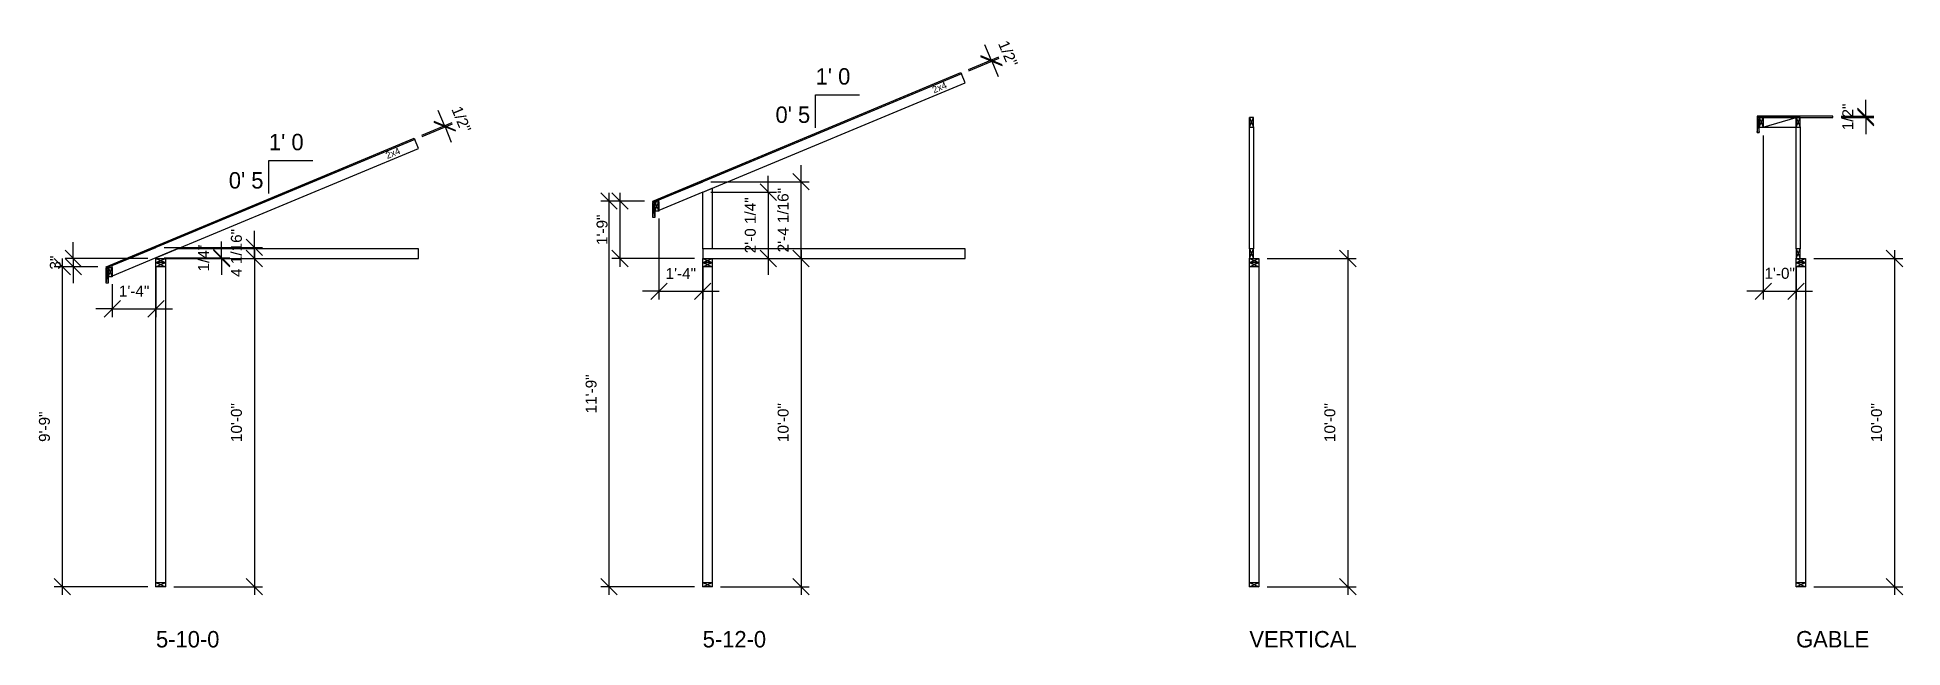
# Model space of a CAD drawing. Header units: inches. Extents: x -1180 to 1932, y 516 to 1352.
# Drawn here: x -1180 to -498, y 883 to 1106 of the extents above; entities that cross this region are included whole.
import ezdxf
from ezdxf.enums import TextEntityAlignment as Align

# ---------------------------------------------------------------- set-up
doc = ezdxf.new("R2010")
doc.units = ezdxf.units.IN
doc.header["$LTSCALE"] = 25
doc.header["$MEASUREMENT"] = 0
doc.header["$PDMODE"] = 34
doc.header["$PDSIZE"] = 0.08
doc.layers.add('2WEXTERIOR', color=190, linetype='Continuous')
doc.styles.add('Plane', font='arial.ttf')
doc.dimstyles.new('Clearspan', dxfattribs={"dimscale": 48, "dimtxt": 0.083333, "dimasz": 0.125, "dimexe": 0.0625, "dimexo": 0.0625, "dimgap": 0.09375, "dimtad": 1, "dimtoh": 1, "dimdec": 4, "dimzin": 3, "dimdsep": 46, "dimlunit": 4, "dimtxsty": 'Standard', "dimblk": 'OBLIQUE', "dimcen": 0.09375, "dimdle": 0.0625, "dimazin": 0, "dimtfac": 1, "dimtdec": 4, "dimtix": 1, "dimtmove": 2, "dimatfit": 3, "dimfxl": 1, "dimfrac": 2, "dimtolj": 1, "dimtzin": 3, "dimarcsym": 0})

msp = doc.modelspace()

# ---------------------------------------------------------------- texts
at = {"layer": '2WEXTERIOR', "color": 7}
for p in [(-895.53594, 1086.66463), (-1095.53594, 1062.66463)]:
    msp.add_text("1' 0", height=6, dxfattribs=at).set_placement(p, align=Align.BOTTOM_LEFT)
for p in [(-851.93978, 1084.53802), (-1051.93978, 1060.53802)]:
    msp.add_text('2x4', height=2.5, rotation=22.6199, dxfattribs=at).set_placement(p, align=Align.BOTTOM_LEFT)
for p in [(-897.53594, 1072.66463), (-1097.53594, 1048.66463)]:
    msp.add_text("0' 5", height=6, dxfattribs=at).set_placement(p, align=Align.BOTTOM_RIGHT)

# ---------------------------------------------------------------- blocks, each defined once
blk = doc.blocks.new('RLPlaneType')
at = {"color": 0}
blk.add_attdef('PLANETYPE', text='', height=6, dxfattribs=at).set_placement((0, 0), align=Align.BOTTOM_LEFT)
at = {"color": 0, "flags": 1}
for tag, p in [('PITCH', (0, -6)), ('PITCH2', (0, -12)), ('OVERHANG', (0, -24)), ('HEEL', (0, -18)), ('FASCIAWIDTH', (0, -30)), ('FASCIATHICKNESS', (0, -36)), ('SUBFASCIAWIDTH', (0, -42)), ('SUBFASCIATHICKNESS', (0, -48)), ('DECKINGTHICKNESS', (0, -54)), ('TOPCHORDWIDTH', (0, -60)), ('CANTILEVER', (0, -72)), ('BUTTCUT', (0, -66)), ('PTOPDIST', (0, -78)), ('PITCH2PEEKHORIZDIST', (0, -84)), ('PITCH2PEEKVERTDIST', (0, -90)), ('ELEVATION', (0, -96)), ('BEARINGWIDTH', (0, -102))]:
    blk.add_attdef(tag, p, '', height=4, dxfattribs=at)
blk = doc.blocks.new('_OBLIQUE')
at = {"color": 0, "linetype": 'ByBlock'}
blk.add_line((-0.5, -0.5), (0.5, 0.5), dxfattribs=at)
blk = doc.blocks.new('*D130')
at = {"layer": '2WEXTERIOR', "color": 0, "lineweight": -2, "transparency": 16777216}
for p, q in [((-930.36, 1024.9), (-897.86, 1024.9)), ((-900.86, 1027.9), (-900.86, 901.9)), ((-930.36, 904.9), (-897.86, 904.9))]:
    blk.add_line(p, q, dxfattribs=at)
at = {"layer": 'Defpoints', "color": 0, "transparency": 16777216}
for p in [(-933.36, 1024.9), (-933.36, 904.9), (-900.86, 904.9)]:
    blk.add_point(p, dxfattribs=at)
at = {"layer": '2WEXTERIOR', "color": 0, "lineweight": -2, "transparency": 16777216, "xscale": 6, "yscale": 6, "zscale": 6}
for p, rotation in [((-900.86, 1024.9), 90), ((-900.86, 904.9), 270)]:
    blk.add_blockref('_OBLIQUE', p, dxfattribs=dict(at, rotation=rotation))
at = {"layer": '2WEXTERIOR', "color": 0, "transparency": 16777216, "insert": (-907.41, 964.9), "char_height": 4, "attachment_point": 5, "rotation": 90, "style": 'Plane'}
blk.add_mtext('\\A1;10\'-0"', dxfattribs=at)
blk = doc.blocks.new('*D131')
at = {"layer": '2WEXTERIOR', "color": 0, "lineweight": -2, "transparency": 16777216}
for p, q in [((-958.11, 1045.88), (-970.11, 1045.88)), ((-967.11, 1021.9), (-967.11, 1048.88)), ((-939.86, 1024.9), (-970.11, 1024.9))]:
    blk.add_line(p, q, dxfattribs=at)
at = {"layer": 'Defpoints', "color": 0, "transparency": 16777216}
for p in [(-967.11, 1045.88), (-955.11, 1045.88), (-936.86, 1024.9)]:
    blk.add_point(p, dxfattribs=at)
at = {"layer": '2WEXTERIOR', "color": 0, "lineweight": -2, "transparency": 16777216, "xscale": 6, "yscale": 6, "zscale": 6}
for p, rotation in [((-967.11, 1045.88), 90), ((-967.11, 1024.9), 270)]:
    blk.add_blockref('_OBLIQUE', p, dxfattribs=dict(at, rotation=rotation))
at = {"layer": '2WEXTERIOR', "color": 0, "transparency": 16777216, "insert": (-973.66, 1035.39), "char_height": 4, "attachment_point": 5, "rotation": 90, "style": 'Plane'}
blk.add_mtext('\\A1;1\'-9"', dxfattribs=at)
blk = doc.blocks.new('*D132')
at = {"layer": '2WEXTERIOR', "color": 0, "lineweight": -2, "transparency": 16777216}
for p, q in [((-958.11, 1045.88), (-974.11, 1045.88)), ((-971.11, 901.9), (-971.11, 1048.88)), ((-939.86, 904.9), (-974.11, 904.9))]:
    blk.add_line(p, q, dxfattribs=at)
at = {"layer": 'Defpoints', "color": 0, "transparency": 16777216}
for p in [(-971.11, 1045.88), (-955.11, 1045.88), (-936.86, 904.9)]:
    blk.add_point(p, dxfattribs=at)
at = {"layer": '2WEXTERIOR', "color": 0, "lineweight": -2, "transparency": 16777216, "xscale": 6, "yscale": 6, "zscale": 6}
for p, rotation in [((-971.11, 1045.88), 90), ((-971.11, 904.9), 270)]:
    blk.add_blockref('_OBLIQUE', p, dxfattribs=dict(at, rotation=rotation))
at = {"layer": '2WEXTERIOR', "color": 0, "transparency": 16777216, "insert": (-977.66, 975.39), "char_height": 4, "attachment_point": 5, "rotation": 90, "style": 'Plane'}
blk.add_mtext('\\A1;11\'-9"', dxfattribs=at)
blk = doc.blocks.new('*D133')
at = {"layer": '2WEXTERIOR', "color": 0, "lineweight": -2, "transparency": 16777216}
for p, q in [((-952.86, 1039.49), (-952.86, 1009.9)), ((-936.86, 1021.9), (-936.86, 1009.9)), ((-952.86, 1012.9), (-958.86, 1012.9)), ((-952.86, 1012.9), (-936.86, 1012.9)), ((-936.86, 1012.9), (-930.86, 1012.9))]:
    blk.add_line(p, q, dxfattribs=at)
at = {"layer": 'Defpoints', "color": 0, "transparency": 16777216}
for p in [(-952.86, 1042.49), (-936.86, 1024.9), (-936.86, 1012.9)]:
    blk.add_point(p, dxfattribs=at)
at = {"layer": '2WEXTERIOR', "color": 0, "lineweight": -2, "transparency": 16777216, "xscale": 6, "yscale": 6, "zscale": 6}
blk.add_blockref('_OBLIQUE', (-952.86, 1012.9), dxfattribs=at)
at = {"layer": '2WEXTERIOR', "color": 0, "lineweight": -2, "transparency": 16777216, "xscale": 6, "yscale": 6, "zscale": 6, "rotation": 180}
blk.add_blockref('_OBLIQUE', (-936.86, 1012.9), dxfattribs=at)
at = {"layer": '2WEXTERIOR', "color": 0, "transparency": 16777216, "insert": (-944.86, 1019.41), "char_height": 4, "attachment_point": 5, "style": 'Plane'}
blk.add_mtext('\\A1;1\'-4"', dxfattribs=at)
blk = doc.blocks.new('*D134')
at = {"layer": '2WEXTERIOR', "color": 0, "lineweight": -2, "transparency": 16777216}
for p, q in [((-912.86, 1049.15), (-912.86, 1055.15)), ((-933.86, 1049.15), (-909.86, 1049.15)), ((-912.86, 1049.15), (-912.86, 1024.9)), ((-933.86, 1024.9), (-909.86, 1024.9)), ((-912.86, 1024.9), (-912.86, 1018.9))]:
    blk.add_line(p, q, dxfattribs=at)
at = {"layer": 'Defpoints', "color": 0, "transparency": 16777216}
for p in [(-936.86, 1049.15), (-936.86, 1024.9), (-912.86, 1024.9)]:
    blk.add_point(p, dxfattribs=at)
at = {"layer": '2WEXTERIOR', "color": 0, "lineweight": -2, "transparency": 16777216, "xscale": 6, "yscale": 6, "zscale": 6}
for p, rotation in [((-912.86, 1049.15), 270), ((-912.86, 1024.9), 90)]:
    blk.add_blockref('_OBLIQUE', p, dxfattribs=dict(at, rotation=rotation))
at = {"layer": '2WEXTERIOR', "color": 0, "transparency": 16777216, "insert": (-919.43, 1037.03), "char_height": 4, "attachment_point": 5, "rotation": 90, "style": 'Plane'}
blk.add_mtext('\\A1;2\'-0 1/4"', dxfattribs=at)
blk = doc.blocks.new('*D135')
at = {"layer": '2WEXTERIOR', "color": 0, "lineweight": -2, "transparency": 16777216}
for p, q in [((-900.86, 1052.95), (-900.86, 1058.95)), ((-933.86, 1052.95), (-897.86, 1052.95)), ((-900.86, 1024.9), (-900.86, 1052.95)), ((-933.86, 1024.9), (-897.86, 1024.9)), ((-900.86, 1024.9), (-900.86, 1018.9))]:
    blk.add_line(p, q, dxfattribs=at)
at = {"layer": 'Defpoints', "color": 0, "transparency": 16777216}
for p in [(-936.86, 1052.95), (-900.86, 1052.95), (-936.86, 1024.9)]:
    blk.add_point(p, dxfattribs=at)
at = {"layer": '2WEXTERIOR', "color": 0, "lineweight": -2, "transparency": 16777216, "xscale": 6, "yscale": 6, "zscale": 6}
for p, rotation in [((-900.86, 1052.95), 270), ((-900.86, 1024.9), 90)]:
    blk.add_blockref('_OBLIQUE', p, dxfattribs=dict(at, rotation=rotation))
at = {"layer": '2WEXTERIOR', "color": 0, "transparency": 16777216, "insert": (-907.43, 1038.92), "char_height": 4, "attachment_point": 5, "rotation": 90, "style": 'Plane'}
blk.add_mtext('\\A1;2\'-4 1/16"', dxfattribs=at)
blk = doc.blocks.new('*D136')
at = {"layer": '2WEXTERIOR', "color": 0, "lineweight": -2, "transparency": 16777216}
for p, q in [((-831.32, 1097.46), (-833.63, 1103)), ((-839.63, 1094), (-828.56, 1098.61)), ((-839.44, 1093.54), (-828.36, 1098.15)), ((-831.32, 1097.46), (-831.13, 1097)), ((-831.13, 1097), (-828.82, 1091.46))]:
    blk.add_line(p, q, dxfattribs=at)
at = {"layer": 'Defpoints', "color": 0, "transparency": 16777216}
for p in [(-842.4, 1092.85), (-842.21, 1092.38), (-831.13, 1097)]:
    blk.add_point(p, dxfattribs=at)
at = {"layer": '2WEXTERIOR', "color": 0, "lineweight": -2, "transparency": 16777216, "xscale": 6, "yscale": 6, "zscale": 6}
for p, rotation in [((-831.32, 1097.46), 292.6198649480505), ((-831.13, 1097), 112.6198649480505)]:
    blk.add_blockref('_OBLIQUE', p, dxfattribs=dict(at, rotation=rotation))
at = {"layer": '2WEXTERIOR', "color": 0, "transparency": 16777216, "insert": (-825.17, 1099.76), "char_height": 4, "attachment_point": 5, "rotation": 292.61986, "style": 'Plane'}
blk.add_mtext('\\A1;1/2"', dxfattribs=at)
blk = doc.blocks.new('*D137')
at = {"layer": '2WEXTERIOR', "color": 0, "lineweight": -2, "transparency": 16777216}
for p, q in [((-1130.36, 1024.9), (-1097.86, 1024.9)), ((-1100.86, 1027.9), (-1100.86, 901.9)), ((-1130.36, 904.9), (-1097.86, 904.9))]:
    blk.add_line(p, q, dxfattribs=at)
at = {"layer": 'Defpoints', "color": 0, "transparency": 16777216}
for p in [(-1133.36, 1024.9), (-1133.36, 904.9), (-1100.86, 904.9)]:
    blk.add_point(p, dxfattribs=at)
at = {"layer": '2WEXTERIOR', "color": 0, "lineweight": -2, "transparency": 16777216, "xscale": 6, "yscale": 6, "zscale": 6}
for p, rotation in [((-1100.86, 1024.9), 90), ((-1100.86, 904.9), 270)]:
    blk.add_blockref('_OBLIQUE', p, dxfattribs=dict(at, rotation=rotation))
at = {"layer": '2WEXTERIOR', "color": 0, "transparency": 16777216, "insert": (-1107.41, 964.9), "char_height": 4, "attachment_point": 5, "rotation": 90, "style": 'Plane'}
blk.add_mtext('\\A1;10\'-0"', dxfattribs=at)
blk = doc.blocks.new('*D138')
at = {"layer": '2WEXTERIOR', "color": 0, "lineweight": -2, "transparency": 16777216}
for p, q in [((-1167.11, 1024.9), (-1167.11, 1030.9)), ((-1139.86, 1024.9), (-1170.11, 1024.9)), ((-1167.11, 1024.9), (-1167.11, 1021.88)), ((-1158.11, 1021.88), (-1170.11, 1021.88)), ((-1167.11, 1021.88), (-1167.11, 1015.88))]:
    blk.add_line(p, q, dxfattribs=at)
at = {"layer": 'Defpoints', "color": 0, "transparency": 16777216}
for p in [(-1136.86, 1024.9), (-1167.11, 1021.88), (-1155.11, 1021.88)]:
    blk.add_point(p, dxfattribs=at)
at = {"layer": '2WEXTERIOR', "color": 0, "lineweight": -2, "transparency": 16777216, "xscale": 6, "yscale": 6, "zscale": 6}
for p, rotation in [((-1167.11, 1024.9), 270), ((-1167.11, 1021.88), 90)]:
    blk.add_blockref('_OBLIQUE', p, dxfattribs=dict(at, rotation=rotation))
at = {"layer": '2WEXTERIOR', "color": 0, "transparency": 16777216, "insert": (-1173.66, 1023.39), "char_height": 4, "attachment_point": 5, "rotation": 90, "style": 'Plane'}
blk.add_mtext('\\A1;3"', dxfattribs=at)
blk = doc.blocks.new('*D139')
at = {"layer": '2WEXTERIOR', "color": 0, "lineweight": -2, "transparency": 16777216}
for p, q in [((-1171.11, 901.9), (-1171.11, 1024.88)), ((-1158.11, 1021.88), (-1174.11, 1021.88)), ((-1139.86, 904.9), (-1174.11, 904.9))]:
    blk.add_line(p, q, dxfattribs=at)
at = {"layer": 'Defpoints', "color": 0, "transparency": 16777216}
for p in [(-1171.11, 1021.88), (-1155.11, 1021.88), (-1136.86, 904.9)]:
    blk.add_point(p, dxfattribs=at)
at = {"layer": '2WEXTERIOR', "color": 0, "lineweight": -2, "transparency": 16777216, "xscale": 6, "yscale": 6, "zscale": 6}
for p, rotation in [((-1171.11, 1021.88), 90), ((-1171.11, 904.9), 270)]:
    blk.add_blockref('_OBLIQUE', p, dxfattribs=dict(at, rotation=rotation))
at = {"layer": '2WEXTERIOR', "color": 0, "transparency": 16777216, "insert": (-1177.66, 963.39), "char_height": 4, "attachment_point": 5, "rotation": 90, "style": 'Plane'}
blk.add_mtext('\\A1;9\'-9"', dxfattribs=at)
blk = doc.blocks.new('*D140')
at = {"layer": '2WEXTERIOR', "color": 0, "lineweight": -2, "transparency": 16777216}
for p, q in [((-1136.86, 1021.9), (-1136.86, 1003.49)), ((-1152.86, 1015.49), (-1152.86, 1003.49)), ((-1152.86, 1006.49), (-1158.86, 1006.49)), ((-1152.86, 1006.49), (-1136.86, 1006.49)), ((-1136.86, 1006.49), (-1130.86, 1006.49))]:
    blk.add_line(p, q, dxfattribs=at)
at = {"layer": 'Defpoints', "color": 0, "transparency": 16777216}
for p in [(-1136.86, 1024.9), (-1152.86, 1018.49), (-1136.86, 1006.49)]:
    blk.add_point(p, dxfattribs=at)
at = {"layer": '2WEXTERIOR', "color": 0, "lineweight": -2, "transparency": 16777216, "xscale": 6, "yscale": 6, "zscale": 6}
blk.add_blockref('_OBLIQUE', (-1152.86, 1006.49), dxfattribs=at)
at = {"layer": '2WEXTERIOR', "color": 0, "lineweight": -2, "transparency": 16777216, "xscale": 6, "yscale": 6, "zscale": 6, "rotation": 180}
blk.add_blockref('_OBLIQUE', (-1136.86, 1006.49), dxfattribs=at)
at = {"layer": '2WEXTERIOR', "color": 0, "transparency": 16777216, "insert": (-1144.86, 1012.99), "char_height": 4, "attachment_point": 5, "style": 'Plane'}
blk.add_mtext('\\A1;1\'-4"', dxfattribs=at)
blk = doc.blocks.new('*D141')
at = {"layer": '2WEXTERIOR', "color": 0, "lineweight": -2, "transparency": 16777216}
for p, q in [((-1112.86, 1025.15), (-1112.86, 1031.15)), ((-1133.86, 1025.15), (-1109.86, 1025.15)), ((-1133.86, 1024.9), (-1109.86, 1024.9)), ((-1112.86, 1025.15), (-1112.86, 1024.9)), ((-1112.86, 1024.9), (-1112.86, 1018.9))]:
    blk.add_line(p, q, dxfattribs=at)
at = {"layer": 'Defpoints', "color": 0, "transparency": 16777216}
for p in [(-1136.86, 1025.15), (-1136.86, 1024.9), (-1112.86, 1024.9)]:
    blk.add_point(p, dxfattribs=at)
at = {"layer": '2WEXTERIOR', "color": 0, "lineweight": -2, "transparency": 16777216, "xscale": 6, "yscale": 6, "zscale": 6}
for p, rotation in [((-1112.86, 1025.15), 270), ((-1112.86, 1024.9), 90)]:
    blk.add_blockref('_OBLIQUE', p, dxfattribs=dict(at, rotation=rotation))
at = {"layer": '2WEXTERIOR', "color": 0, "transparency": 16777216, "insert": (-1119.43, 1025.03), "char_height": 4, "attachment_point": 5, "rotation": 90, "style": 'Plane'}
blk.add_mtext('\\A1;1/4"', dxfattribs=at)
blk = doc.blocks.new('*D142')
at = {"layer": '2WEXTERIOR', "color": 0, "lineweight": -2, "transparency": 16777216}
for p, q in [((-1100.86, 1028.95), (-1100.86, 1034.95)), ((-1133.86, 1028.95), (-1097.86, 1028.95)), ((-1133.86, 1024.9), (-1097.86, 1024.9)), ((-1100.86, 1024.9), (-1100.86, 1028.95)), ((-1100.86, 1024.9), (-1100.86, 1018.9))]:
    blk.add_line(p, q, dxfattribs=at)
at = {"layer": 'Defpoints', "color": 0, "transparency": 16777216}
for p in [(-1136.86, 1028.95), (-1136.86, 1024.9), (-1100.86, 1028.95)]:
    blk.add_point(p, dxfattribs=at)
at = {"layer": '2WEXTERIOR', "color": 0, "lineweight": -2, "transparency": 16777216, "xscale": 6, "yscale": 6, "zscale": 6}
for p, rotation in [((-1100.86, 1028.95), 270), ((-1100.86, 1024.9), 90)]:
    blk.add_blockref('_OBLIQUE', p, dxfattribs=dict(at, rotation=rotation))
at = {"layer": '2WEXTERIOR', "color": 0, "transparency": 16777216, "insert": (-1107.43, 1026.92), "char_height": 4, "attachment_point": 5, "rotation": 90, "style": 'Plane'}
blk.add_mtext('\\A1;4 1/16"', dxfattribs=at)
blk = doc.blocks.new('*D143')
at = {"layer": '2WEXTERIOR', "color": 0, "lineweight": -2, "transparency": 16777216}
for p, q in [((-1031.32, 1073.46), (-1033.63, 1079)), ((-1039.63, 1070), (-1028.56, 1074.61)), ((-1039.44, 1069.54), (-1028.36, 1074.15)), ((-1031.32, 1073.46), (-1031.13, 1073)), ((-1031.13, 1073), (-1028.82, 1067.46))]:
    blk.add_line(p, q, dxfattribs=at)
at = {"layer": 'Defpoints', "color": 0, "transparency": 16777216}
for p in [(-1031.13, 1073), (-1042.4, 1068.85), (-1042.21, 1068.38)]:
    blk.add_point(p, dxfattribs=at)
at = {"layer": '2WEXTERIOR', "color": 0, "lineweight": -2, "transparency": 16777216, "xscale": 6, "yscale": 6, "zscale": 6}
for p, rotation in [((-1031.32, 1073.46), 292.6198649480384), ((-1031.13, 1073), 112.6198649480384)]:
    blk.add_blockref('_OBLIQUE', p, dxfattribs=dict(at, rotation=rotation))
at = {"layer": '2WEXTERIOR', "color": 0, "transparency": 16777216, "insert": (-1025.17, 1075.76), "char_height": 4, "attachment_point": 5, "rotation": 292.61986, "style": 'Plane'}
blk.add_mtext('\\A1;1/2"', dxfattribs=at)
blk = doc.blocks.new('*D144')
at = {"layer": '2WEXTERIOR', "color": 0, "lineweight": -2, "transparency": 16777216}
for p, q in [((-730.36, 1024.9), (-697.86, 1024.9)), ((-700.86, 1027.9), (-700.86, 901.9)), ((-730.36, 904.9), (-697.86, 904.9))]:
    blk.add_line(p, q, dxfattribs=at)
at = {"layer": 'Defpoints', "color": 0, "transparency": 16777216}
for p in [(-733.36, 1024.9), (-733.36, 904.9), (-700.86, 904.9)]:
    blk.add_point(p, dxfattribs=at)
at = {"layer": '2WEXTERIOR', "color": 0, "lineweight": -2, "transparency": 16777216, "xscale": 6, "yscale": 6, "zscale": 6}
for p, rotation in [((-700.86, 1024.9), 90), ((-700.86, 904.9), 270)]:
    blk.add_blockref('_OBLIQUE', p, dxfattribs=dict(at, rotation=rotation))
at = {"layer": '2WEXTERIOR', "color": 0, "transparency": 16777216, "insert": (-707.41, 964.9), "char_height": 4, "attachment_point": 5, "rotation": 90, "style": 'Plane'}
blk.add_mtext('\\A1;10\'-0"', dxfattribs=at)
blk = doc.blocks.new('*D145')
at = {"layer": '2WEXTERIOR', "color": 0, "lineweight": -2, "transparency": 16777216}
for p, q in [((-530.36, 1024.9), (-497.86, 1024.9)), ((-500.86, 1027.9), (-500.86, 901.9)), ((-530.36, 904.9), (-497.86, 904.9))]:
    blk.add_line(p, q, dxfattribs=at)
at = {"layer": 'Defpoints', "color": 0, "transparency": 16777216}
for p in [(-533.36, 1024.9), (-533.36, 904.9), (-500.86, 904.9)]:
    blk.add_point(p, dxfattribs=at)
at = {"layer": '2WEXTERIOR', "color": 0, "lineweight": -2, "transparency": 16777216, "xscale": 6, "yscale": 6, "zscale": 6}
for p, rotation in [((-500.86, 1024.9), 90), ((-500.86, 904.9), 270)]:
    blk.add_blockref('_OBLIQUE', p, dxfattribs=dict(at, rotation=rotation))
at = {"layer": '2WEXTERIOR', "color": 0, "transparency": 16777216, "insert": (-507.41, 964.9), "char_height": 4, "attachment_point": 5, "rotation": 90, "style": 'Plane'}
blk.add_mtext('\\A1;10\'-0"', dxfattribs=at)
blk = doc.blocks.new('*D146')
at = {"layer": '2WEXTERIOR', "color": 0, "lineweight": -2, "transparency": 16777216}
for p, q in [((-548.86, 1069.9), (-548.86, 1009.9)), ((-536.86, 1021.9), (-536.86, 1009.9)), ((-548.86, 1012.9), (-554.86, 1012.9)), ((-548.86, 1012.9), (-536.86, 1012.9)), ((-536.86, 1012.9), (-530.86, 1012.9))]:
    blk.add_line(p, q, dxfattribs=at)
at = {"layer": 'Defpoints', "color": 0, "transparency": 16777216}
for p in [(-548.86, 1072.9), (-536.86, 1024.9), (-536.86, 1012.9)]:
    blk.add_point(p, dxfattribs=at)
at = {"layer": '2WEXTERIOR', "color": 0, "lineweight": -2, "transparency": 16777216, "xscale": 6, "yscale": 6, "zscale": 6}
blk.add_blockref('_OBLIQUE', (-548.86, 1012.9), dxfattribs=at)
at = {"layer": '2WEXTERIOR', "color": 0, "lineweight": -2, "transparency": 16777216, "xscale": 6, "yscale": 6, "zscale": 6, "rotation": 180}
blk.add_blockref('_OBLIQUE', (-536.86, 1012.9), dxfattribs=at)
at = {"layer": '2WEXTERIOR', "color": 0, "transparency": 16777216, "insert": (-542.86, 1019.45), "char_height": 4, "attachment_point": 5, "style": 'Plane'}
blk.add_mtext('\\A1;1\'-0"', dxfattribs=at)
blk = doc.blocks.new('*D147')
at = {"layer": '2WEXTERIOR', "color": 0, "lineweight": -2, "transparency": 16777216}
for p, q in [((-511.36, 1076.9), (-511.36, 1082.9)), ((-520.36, 1076.9), (-508.36, 1076.9)), ((-520.36, 1076.4), (-508.36, 1076.4)), ((-511.36, 1076.4), (-511.36, 1076.9)), ((-511.36, 1076.4), (-511.36, 1070.4))]:
    blk.add_line(p, q, dxfattribs=at)
at = {"layer": 'Defpoints', "color": 0, "transparency": 16777216}
for p in [(-523.36, 1076.9), (-523.36, 1076.4), (-511.36, 1076.9)]:
    blk.add_point(p, dxfattribs=at)
at = {"layer": '2WEXTERIOR', "color": 0, "lineweight": -2, "transparency": 16777216, "xscale": 6, "yscale": 6, "zscale": 6}
for p, rotation in [((-511.36, 1076.9), 270), ((-511.36, 1076.4), 90)]:
    blk.add_blockref('_OBLIQUE', p, dxfattribs=dict(at, rotation=rotation))
at = {"layer": '2WEXTERIOR', "color": 0, "transparency": 16777216, "insert": (-517.93, 1076.65), "char_height": 4, "attachment_point": 5, "rotation": 90, "style": 'Plane'}
blk.add_mtext('\\A1;1/2"', dxfattribs=at)

# ---------------------------------------------------------------- dimensions: what is measured, and where the dimension line sits
at = {"layer": '2WEXTERIOR', "color": 1}
for p1, p2, distance, picture, middle in [((-842.40132, 1092.84572), (-842.20901, 1092.38418), 12, '*D136', (-825.16528, 1099.75657)), ((-1042.40132, 1068.84572), (-1042.20901, 1068.38418), 12, '*D143', (-1025.16528, 1075.75657)), ((-523.36286, 1076.40341), (-523.36286, 1076.90341), -12, '*D147', (-517.93107, 1076.65341))]:
    dim = msp.add_aligned_dim(p1=p1, p2=p2, distance=distance, dimstyle='Clearspan', override={"dimtxsty": 'Plane'}, dxfattribs=at)
    dim.commit()
    dim.dimension.update_dxf_attribs({"geometry": picture, "text_midpoint": middle})
at = {"layer": '2WEXTERIOR', "color": 50}
for base, p1, p2, picture, middle in [((-536.86286, 1012.90341), (-548.86286, 1072.90341), (-536.86286, 1024.90341), '*D146', (-542.86286, 1019.4457)), ((-936.86286, 1012.90341), (-952.86286, 1042.48674), (-936.86286, 1024.90341), '*D133', (-944.86286, 1019.41159)), ((-1136.86286, 1006.48674), (-1152.86286, 1018.48674), (-1136.86286, 1024.90341), '*D140', (-1144.86286, 1012.99493))]:
    dim = msp.add_linear_dim(base=base, p1=p1, p2=p2, dimstyle='Clearspan', override={"dimtxsty": 'Plane'}, dxfattribs=at)
    dim.commit()
    dim.dimension.update_dxf_attribs({"geometry": picture, "text_midpoint": middle})
for base, p1, p2, picture, middle in [((-900.86286, 1052.94507), (-936.86286, 1024.90341), (-936.86286, 1052.94507), '*D135', (-907.43107, 1038.92424)), ((-912.86286, 1024.90341), (-936.86286, 1049.15341), (-936.86286, 1024.90341), '*D134', (-919.43107, 1037.02841)), ((-1100.86286, 1028.94507), (-1136.86286, 1024.90341), (-1136.86286, 1028.94507), '*D142', (-1107.43107, 1026.92424)), ((-1112.86286, 1024.90341), (-1136.86286, 1025.15341), (-1136.86286, 1024.90341), '*D141', (-1119.43107, 1025.02841))]:
    dim = msp.add_linear_dim(base=base, p1=p1, p2=p2, angle=90, dimstyle='Clearspan', override={"dimtxsty": 'Plane'}, dxfattribs=at)
    dim.commit()
    dim.dimension.update_dxf_attribs({"geometry": picture, "text_midpoint": middle})
at = {"layer": '2WEXTERIOR', "color": 140}
for base, p1, p2, picture, middle in [((-971.11286, 1045.88257), (-936.86286, 904.90341), (-955.11286, 1045.88257), '*D132', (-977.65515, 975.39299)), ((-967.11286, 1045.88257), (-936.86286, 1024.90341), (-955.11286, 1045.88257), '*D131', (-973.65515, 1035.39299)), ((-1167.11286, 1021.88257), (-1136.86286, 1024.90341), (-1155.11286, 1021.88257), '*D138', (-1173.65652, 1023.39299)), ((-1171.11286, 1021.88257), (-1136.86286, 904.90341), (-1155.11286, 1021.88257), '*D139', (-1177.65515, 963.39299))]:
    dim = msp.add_linear_dim(base=base, p1=p1, p2=p2, angle=90, dimstyle='Clearspan', override={"dimtxsty": 'Plane'}, dxfattribs=at)
    dim.commit()
    dim.dimension.update_dxf_attribs({"geometry": picture, "text_midpoint": middle})
at = {"layer": '2WEXTERIOR', "color": 170}
for base, p1, p2, picture, middle in [((-1100.86286, 904.90341), (-1133.36286, 1024.90341), (-1133.36286, 904.90341), '*D137', (-1107.40515, 964.90341)), ((-900.86286, 904.90341), (-933.36286, 1024.90341), (-933.36286, 904.90341), '*D130', (-907.40515, 964.90341)), ((-700.86286, 904.90341), (-733.36286, 1024.90341), (-733.36286, 904.90341), '*D144', (-707.40515, 964.90341)), ((-500.86286, 904.90341), (-533.36286, 1024.90341), (-533.36286, 904.90341), '*D145', (-507.40515, 964.90341))]:
    dim = msp.add_linear_dim(base=base, p1=p1, p2=p2, angle=90, dimstyle='Clearspan', override={"dimtxsty": 'Plane'}, dxfattribs=at)
    dim.commit()
    dim.dimension.update_dxf_attribs({"geometry": picture, "text_midpoint": middle})

# ---------------------------------------------------------------- linework, layer by layer
at = {"layer": '2WEXTERIOR', "color": 1}
for points in [[(-955.11286, 1045.88257), (-842.40132, 1092.84572), (-842.20901, 1092.38418), (-954.92055, 1045.42104)], [(-551.11286, 1076.40341), (-523.36286, 1076.40341), (-523.36286, 1076.90341), (-551.11286, 1076.90341)], [(-1155.11286, 1021.88257), (-1042.40132, 1068.84572), (-1042.20901, 1068.38418), (-1154.92055, 1021.42104)]]:
    msp.add_lwpolyline(points, close=True, dxfattribs=at)
at = {"layer": '2WEXTERIOR', "color": 32}
for points in [[(-936.86286, 1049.15341), (-840.86286, 1089.15341), (-842.20901, 1092.38418), (-936.86286, 1052.94507)], [(-736.86286, 1028.40341), (-736.86286, 1072.90341), (-735.36286, 1072.90341), (-735.36286, 1076.40341), (-736.86286, 1076.40341), (-736.86286, 1072.90341), (-735.36286, 1076.40341), (-736.86286, 1076.40341), (-735.36286, 1072.90341), (-735.36286, 1028.40341)], [(-736.86286, 1072.90341), (-736.86286, 1072.90341), (-736.86286, 1076.40341), (-736.86286, 1076.40341), (-736.86286, 1072.90341), (-736.86286, 1076.40341)], [(-548.86286, 1072.90341), (-536.86286, 1072.90341), (-536.86286, 1076.40341), (-548.86286, 1076.40341), (-548.86286, 1072.90341), (-536.86286, 1076.40341)], [(-536.86286, 1028.40341), (-536.86286, 1072.90341), (-535.36286, 1072.90341), (-535.36286, 1076.40341), (-536.86286, 1076.40341), (-536.86286, 1072.90341), (-535.36286, 1076.40341), (-536.86286, 1076.40341), (-535.36286, 1072.90341), (-535.36286, 1028.40341)], [(-1136.86286, 1025.15341), (-1040.86286, 1065.15341), (-1042.20901, 1068.38418), (-1136.86286, 1028.94507)], [(-936.86286, 1049.15341), (-952.86286, 1042.48674), (-952.86286, 1046.27841), (-936.86286, 1052.94507)], [(-1136.86286, 1025.15341), (-1152.86286, 1018.48674), (-1152.86286, 1022.27841), (-1136.86286, 1028.94507)], [(-736.86286, 1024.90341), (-735.36286, 1024.90341), (-735.36286, 1028.40341), (-736.86286, 1028.40341), (-736.86286, 1024.90341), (-735.36286, 1028.40341), (-736.86286, 1028.40341), (-735.36286, 1024.90341)], [(-536.86286, 1024.90341), (-535.36286, 1024.90341), (-535.36286, 1028.40341), (-536.86286, 1028.40341), (-536.86286, 1024.90341), (-535.36286, 1028.40341), (-536.86286, 1028.40341), (-535.36286, 1024.90341)]]:
    msp.add_lwpolyline(points, dxfattribs=at)
at = {"layer": '2WEXTERIOR', "color": 7}
for points in [[(-895.53594, 1072.66463), (-895.53594, 1084.66463), (-879.53594, 1084.66463)], [(-1095.53594, 1048.66463), (-1095.53594, 1060.66463), (-1079.53594, 1060.66463)]]:
    msp.add_lwpolyline(points, dxfattribs=at)
at = {"layer": '2WEXTERIOR', "color": 4}
for points in [[(-551.11286, 1070.90341), (-550.36286, 1070.90341), (-550.36286, 1076.40341), (-551.11286, 1076.40341), (-551.11286, 1070.90341), (-550.36286, 1076.40341), (-551.11286, 1076.40341), (-550.36286, 1070.90341)], [(-955.11286, 1045.34091), (-954.36286, 1045.34091), (-954.36286, 1039.84091), (-955.11286, 1039.84091), (-955.11286, 1045.34091), (-954.36286, 1039.84091), (-955.11286, 1039.84091), (-954.36286, 1045.34091)], [(-1155.11286, 1021.34091), (-1154.36286, 1021.34091), (-1154.36286, 1015.84091), (-1155.11286, 1015.84091), (-1155.11286, 1021.34091), (-1154.36286, 1015.84091), (-1155.11286, 1015.84091), (-1154.36286, 1021.34091)]]:
    msp.add_lwpolyline(points, dxfattribs=at)
at = {"layer": '2WEXTERIOR', "color": 3}
for points in [[(-550.36286, 1072.90341), (-548.86286, 1072.90341), (-548.86286, 1076.40341), (-550.36286, 1076.40341), (-550.36286, 1072.90341), (-548.86286, 1076.40341), (-550.36286, 1076.40341), (-548.86286, 1072.90341)], [(-954.36286, 1045.65341), (-952.86286, 1045.65341), (-952.86286, 1042.15341), (-954.36286, 1042.15341), (-954.36286, 1045.65341), (-952.86286, 1042.15341), (-954.36286, 1042.15341), (-952.86286, 1045.65341)], [(-1154.36286, 1021.65341), (-1152.86286, 1021.65341), (-1152.86286, 1018.15341), (-1154.36286, 1018.15341), (-1154.36286, 1021.65341), (-1152.86286, 1018.15341), (-1154.36286, 1018.15341), (-1152.86286, 1021.65341)]]:
    msp.add_lwpolyline(points, dxfattribs=at)
at = {"layer": '2WEXTERIOR', "color": 32}
for points in [[(-936.86286, 1028.40341), (-936.86286, 1049.15341), (-933.36286, 1050.61174), (-933.36286, 1028.40341)], [(-1136.86286, 1024.90341), (-1040.86286, 1024.90341), (-1040.86286, 1028.40341), (-1129.06286, 1028.40341), (-1136.86286, 1025.15341)], [(-936.86286, 1024.90341), (-840.86286, 1024.90341), (-840.86286, 1028.40341), (-936.86286, 1028.40341)]]:
    msp.add_lwpolyline(points, close=True, dxfattribs=at)
at = {"layer": '2WEXTERIOR', "color": 170}
for points in [[(-1136.86286, 1024.90341), (-1133.36286, 1024.90341), (-1133.36286, 1023.40341), (-1136.86286, 1023.40341), (-1136.86286, 1024.90341), (-1133.36286, 1023.40341), (-1136.86286, 1023.40341), (-1133.36286, 1024.90341)], [(-936.86286, 1024.90341), (-933.36286, 1024.90341), (-933.36286, 1023.40341), (-936.86286, 1023.40341), (-936.86286, 1024.90341), (-933.36286, 1023.40341), (-936.86286, 1023.40341), (-933.36286, 1024.90341)], [(-736.86286, 1024.90341), (-733.36286, 1024.90341), (-733.36286, 1023.40341), (-736.86286, 1023.40341), (-736.86286, 1024.90341), (-733.36286, 1023.40341), (-736.86286, 1023.40341), (-733.36286, 1024.90341)], [(-536.86286, 1024.90341), (-533.36286, 1024.90341), (-533.36286, 1023.40341), (-536.86286, 1023.40341), (-536.86286, 1024.90341), (-533.36286, 1023.40341), (-536.86286, 1023.40341), (-533.36286, 1024.90341)], [(-1136.86286, 1023.40341), (-1133.36286, 1023.40341), (-1133.36286, 1021.90341), (-1136.86286, 1021.90341), (-1136.86286, 1023.40341), (-1133.36286, 1021.90341), (-1136.86286, 1021.90341), (-1133.36286, 1023.40341)], [(-936.86286, 1023.40341), (-933.36286, 1023.40341), (-933.36286, 1021.90341), (-936.86286, 1021.90341), (-936.86286, 1023.40341), (-933.36286, 1021.90341), (-936.86286, 1021.90341), (-933.36286, 1023.40341)], [(-736.86286, 1023.40341), (-733.36286, 1023.40341), (-733.36286, 1021.90341), (-736.86286, 1021.90341), (-736.86286, 1023.40341), (-733.36286, 1021.90341), (-736.86286, 1021.90341), (-733.36286, 1023.40341)], [(-536.86286, 1023.40341), (-533.36286, 1023.40341), (-533.36286, 1021.90341), (-536.86286, 1021.90341), (-536.86286, 1023.40341), (-533.36286, 1021.90341), (-536.86286, 1021.90341), (-533.36286, 1023.40341)], [(-1136.86286, 906.40341), (-1133.36286, 906.40341), (-1133.36286, 904.90341), (-1136.86286, 904.90341), (-1136.86286, 906.40341), (-1133.36286, 904.90341), (-1136.86286, 904.90341), (-1133.36286, 906.40341)], [(-936.86286, 906.40341), (-933.36286, 906.40341), (-933.36286, 904.90341), (-936.86286, 904.90341), (-936.86286, 906.40341), (-933.36286, 904.90341), (-936.86286, 904.90341), (-933.36286, 906.40341)], [(-736.86286, 906.40341), (-733.36286, 906.40341), (-733.36286, 904.90341), (-736.86286, 904.90341), (-736.86286, 906.40341), (-733.36286, 904.90341), (-736.86286, 904.90341), (-733.36286, 906.40341)], [(-536.86286, 906.40341), (-533.36286, 906.40341), (-533.36286, 904.90341), (-536.86286, 904.90341), (-536.86286, 906.40341), (-533.36286, 904.90341), (-536.86286, 904.90341), (-533.36286, 906.40341)]]:
    msp.add_lwpolyline(points, dxfattribs=at)
for points in [[(-1136.86286, 1024.90341), (-1133.36286, 1024.90341), (-1133.36286, 904.90341), (-1136.86286, 904.90341)], [(-936.86286, 1024.90341), (-933.36286, 1024.90341), (-933.36286, 904.90341), (-936.86286, 904.90341)], [(-736.86286, 1024.90341), (-733.36286, 1024.90341), (-733.36286, 904.90341), (-736.86286, 904.90341)], [(-536.86286, 1024.90341), (-533.36286, 1024.90341), (-533.36286, 904.90341), (-536.86286, 904.90341)]]:
    msp.add_lwpolyline(points, close=True, dxfattribs=at)

# ---------------------------------------------------------------- block references
at = {"layer": '2WEXTERIOR'}
for p, values in [((-1136.86286, 880.90341), {'PLANETYPE': '5-10-0'}), ((-936.86286, 880.90341), {'PLANETYPE': '5-12-0'}), ((-736.86286, 880.90341), {'PLANETYPE': 'VERTICAL'}), ((-536.86286, 880.90341), {'PLANETYPE': 'GABLE'})]:
    msp.add_blockref('RLPlaneType', p, dxfattribs=at).add_auto_attribs(values)

msp.set_redraw_order([(e.dxf.handle, doc.entitydb.next_handle()) for e in msp.query("TEXT MTEXT ATTDEF DIMENSION ARC_DIMENSION")])  # texts and dimensions are drawn at this point

doc.saveas('drawing.dxf')
